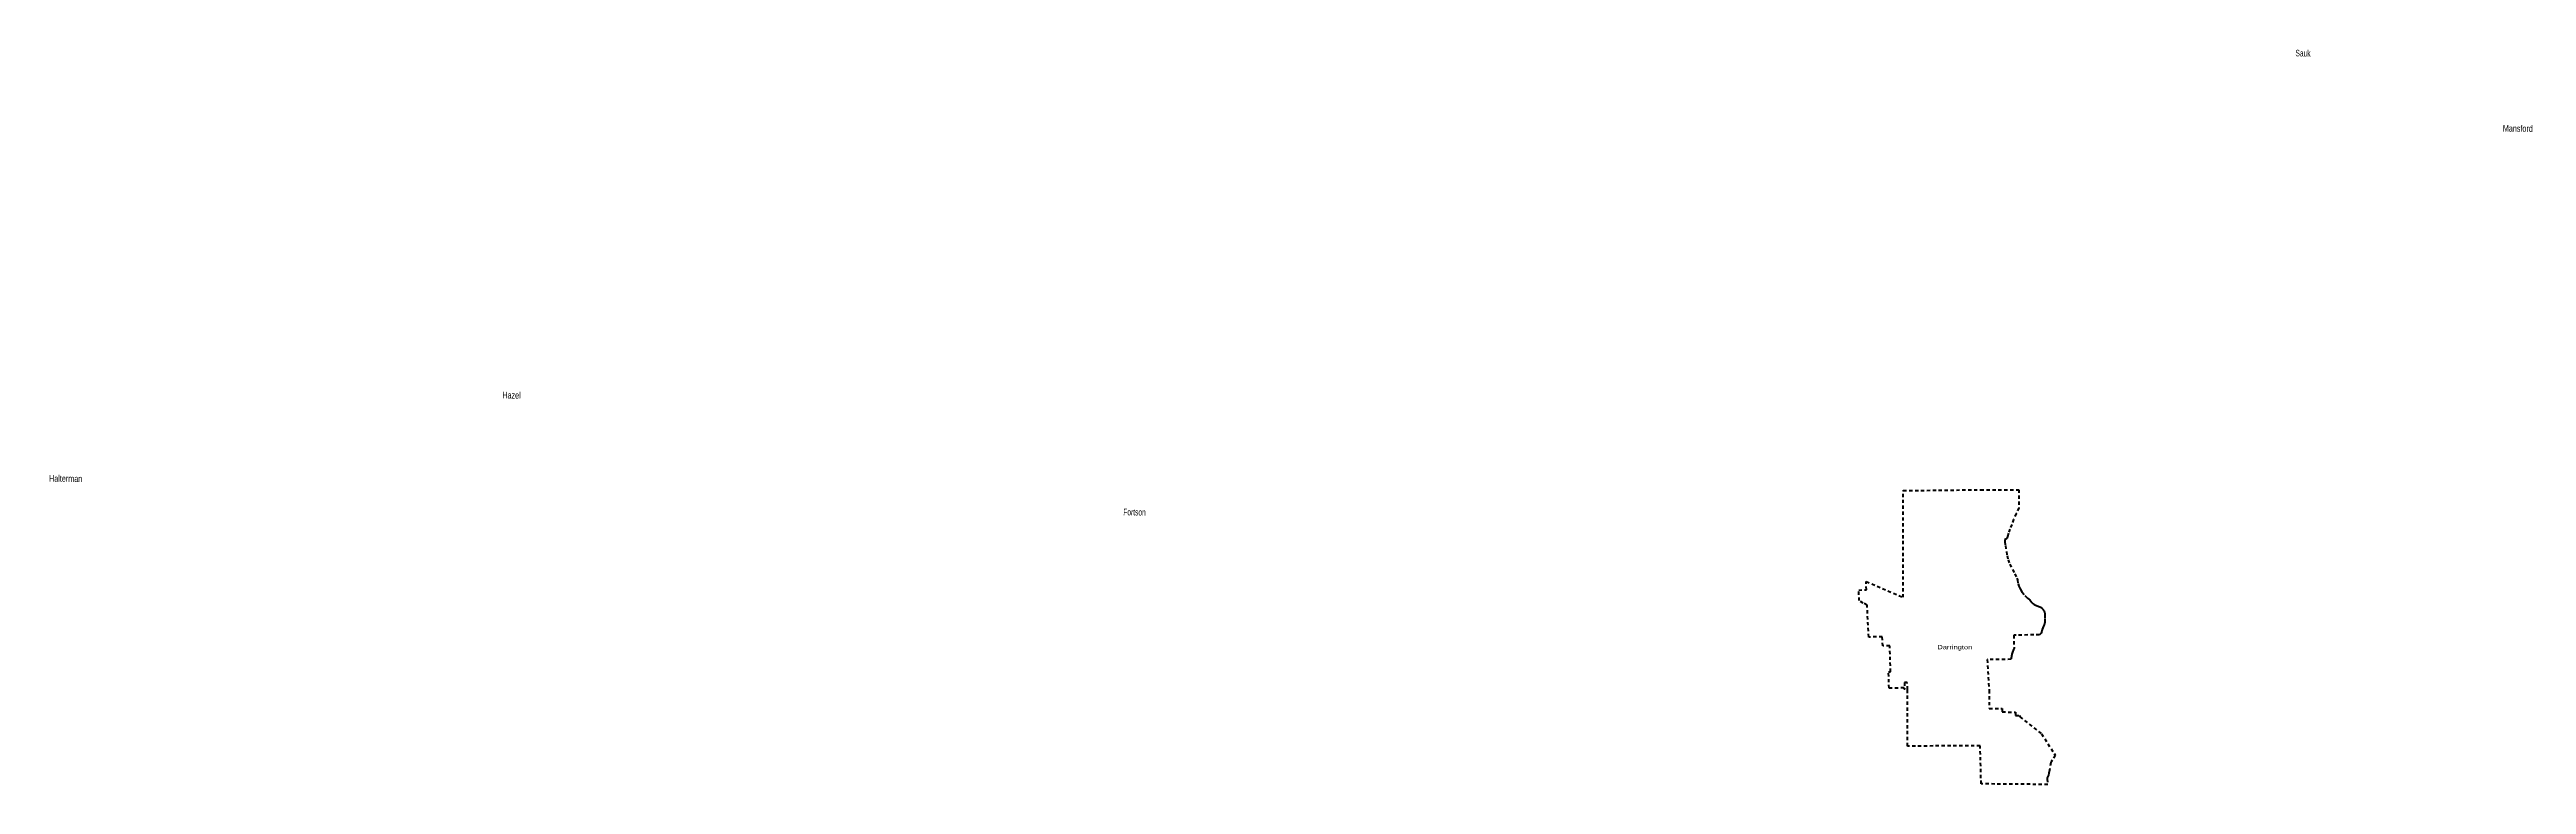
# Model space of a CAD drawing. Header units: feet. Extents: x -903180 to 1023491, y -707744 to 564635.
# Drawn here: x -217599 to -126847, y 272504 to 299434 of the extents above; entities that cross this region are included whole.
import ezdxf

# ---------------------------------------------------------------- set-up
doc = ezdxf.new("R2010")
doc.units = ezdxf.units.FT
doc.header["$LTSCALE"] = 80
doc.linetypes.add('SHORT_DASHED', pattern=[2.7, 1.5, -1.2])
doc.layers.add('13', color=7, linetype='SHORT_DASHED', lineweight=40)
doc.layers.add('16', color=7, linetype='Continuous')
doc.layers.add('36', color=7, linetype='Continuous')

msp = doc.modelspace()

# ---------------------------------------------------------------- texts
at = {"layer": '16'}
for s, width, p in [('Sauk', 0.6, (-135311.78, 299183.02)), ('Mansford', 0.65, (-127712.26, 296427.25)), ('Hazel', 0.65, (-201010.34, 286650.91)), ('Halterman', 0.65, (-217616.23, 283600.69)), ('Fortson', 0.6, (-178258.15, 282366.43))]:
    msp.add_text(s, height=242, rotation=359.37, dxfattribs=dict(at, width=width)).set_placement(p)
at = {"layer": '36', "width": 1.3}
msp.add_text('Darrington', height=157.5, dxfattribs=at).set_placement((-148429.58, 277457.73))

# ---------------------------------------------------------------- linework, layer by layer
at = {"layer": '13'}
for points in [[(-149679.82, 279362.42), (-149679.47, 283271.58), (-146845.49, 283302.69), (-145444.88, 283304.38), (-145441.33, 282642.83)], [(-145441.33, 282642.83), (-145539.68, 282426.97), (-145637.31, 282214.15), (-145708.44, 282034.9), (-145774.08, 281859.42), (-145825.13, 281706.43), (-145859.18, 281586.04), (-145877.23, 281524.13), (-145882.41, 281513.62), (-145892.62, 281504.84), (-145899.69, 281500.94), (-145920.85, 281492.45), (-145954.69, 281476.5), (-145962.55, 281461.69), (-145961.66, 281446.65), (-145957.27, 281400.53)], [(-145957.27, 281400.53), (-145938.2, 281255.67), (-145875.7, 280891.82), (-145839.75, 280737.4), (-145778.54, 280572.58), (-145592.52, 280221.55), (-145515.47, 280069.01), (-145494.06, 279996.78), (-145473.25, 279856.51), (-145448.22, 279773.05), (-145398.86, 279667.71), (-145329.96, 279560.03), (-145221.87, 279434.12)], [(-149521.54, 273911.5), (-149525.93, 275987.55), (-149535.44, 276243.35), (-149636.51, 276241.94), (-149627.32, 275990.23), (-149647.66, 275990.04), (-149649.37, 276041.25), (-150199.41, 276032.72), (-150219.48, 276632.49), (-150144.48, 276633.65), (-150176.27, 277583.28), (-150430.82, 277579.33), (-150447.47, 277918.09), (-150947.42, 277904.54), (-151005.19, 279079.56), (-151146.36, 279151.03), (-151293.45, 279240.59), (-151312.54, 279629.04), (-151032.68, 279638.78), (-151036.63, 279940.46), (-149679.82, 279362.42)], [(-144488.25, 278715.03), (-144494.94, 278568.25), (-144495.58, 278467.99), (-144497.6, 278437.58), (-144500.77, 278417.75), (-144506.82, 278393.16), (-144513.96, 278370.66), (-144517.92, 278359.48), (-144537.5, 278308.23), (-144564.36, 278240.33), (-144587.22, 278178.98), (-144601.97, 278127.13), (-144615.54, 278088.78), (-144633.15, 278052.34), (-144665.45, 278007.48), (-144684.81, 277990.14), (-145632.97, 277970.76)], [(-145221.87, 279434.12), (-145177.28, 279385.24), (-145125.72, 279333.26), (-145075.83, 279295.24), (-145040.96, 279264.88), (-145004.99, 279224.61), (-144965.92, 279176.54), (-144918.73, 279126.65), (-144882.81, 279099.88), (-144839.27, 279077.91), (-144740.72, 279041.84), (-144649.47, 278997.45), (-144598.64, 278965.99), (-144548.65, 278918.65), (-144520.23, 278871.45), (-144502.29, 278819.89), (-144490.58, 278766.1), (-144488.25, 278715.03)], [(-145632.97, 277970.76), (-145620.49, 277485.51), (-145628.5, 277471.61), (-145638.9, 277443.6), (-145653.3, 277414), (-145666.1, 277382.79), (-145675.69, 277353.98), (-145686.89, 277317.18), (-145696.49, 277281.97), (-145696.49, 277280.37), (-145702.89, 277257.97), (-145702.89, 277253.97), (-145710.68, 277228.49), (-145713.03, 277217.49), (-145718.53, 277195.48), (-145727.17, 277132.61), (-145731.1, 277110.6), (-145734.24, 277090.17), (-146602.75, 277080.26), (-146535.86, 275956.86), (-146532.17, 275282.53), (-146056.83, 275283.82), (-146053.28, 275162.25), (-145567.66, 275155.4), (-145564.98, 275028.34), (-145405.9, 275027.82), (-145405.57, 274977.82), (-144615.52, 274360.22), (-144109.3, 273574.27), (-144257.56, 273337.51), (-144270.73, 273307.4), (-144323.68, 273022.35), (-144347.23, 272916.25), (-144363.23, 272849.9), (-144404.64, 272745.44), (-144413.11, 272702.62), (-144386.28, 272504.05), (-146828.02, 272524.98), (-146861.9, 273917.84), (-149521.54, 273911.5)]]:
    msp.add_lwpolyline(points, dxfattribs=at)

msp.set_redraw_order([(e.dxf.handle, doc.entitydb.next_handle()) for e in msp.query("TEXT MTEXT ATTDEF DIMENSION ARC_DIMENSION")])  # texts and dimensions are drawn at this point

doc.saveas('drawing.dxf')
